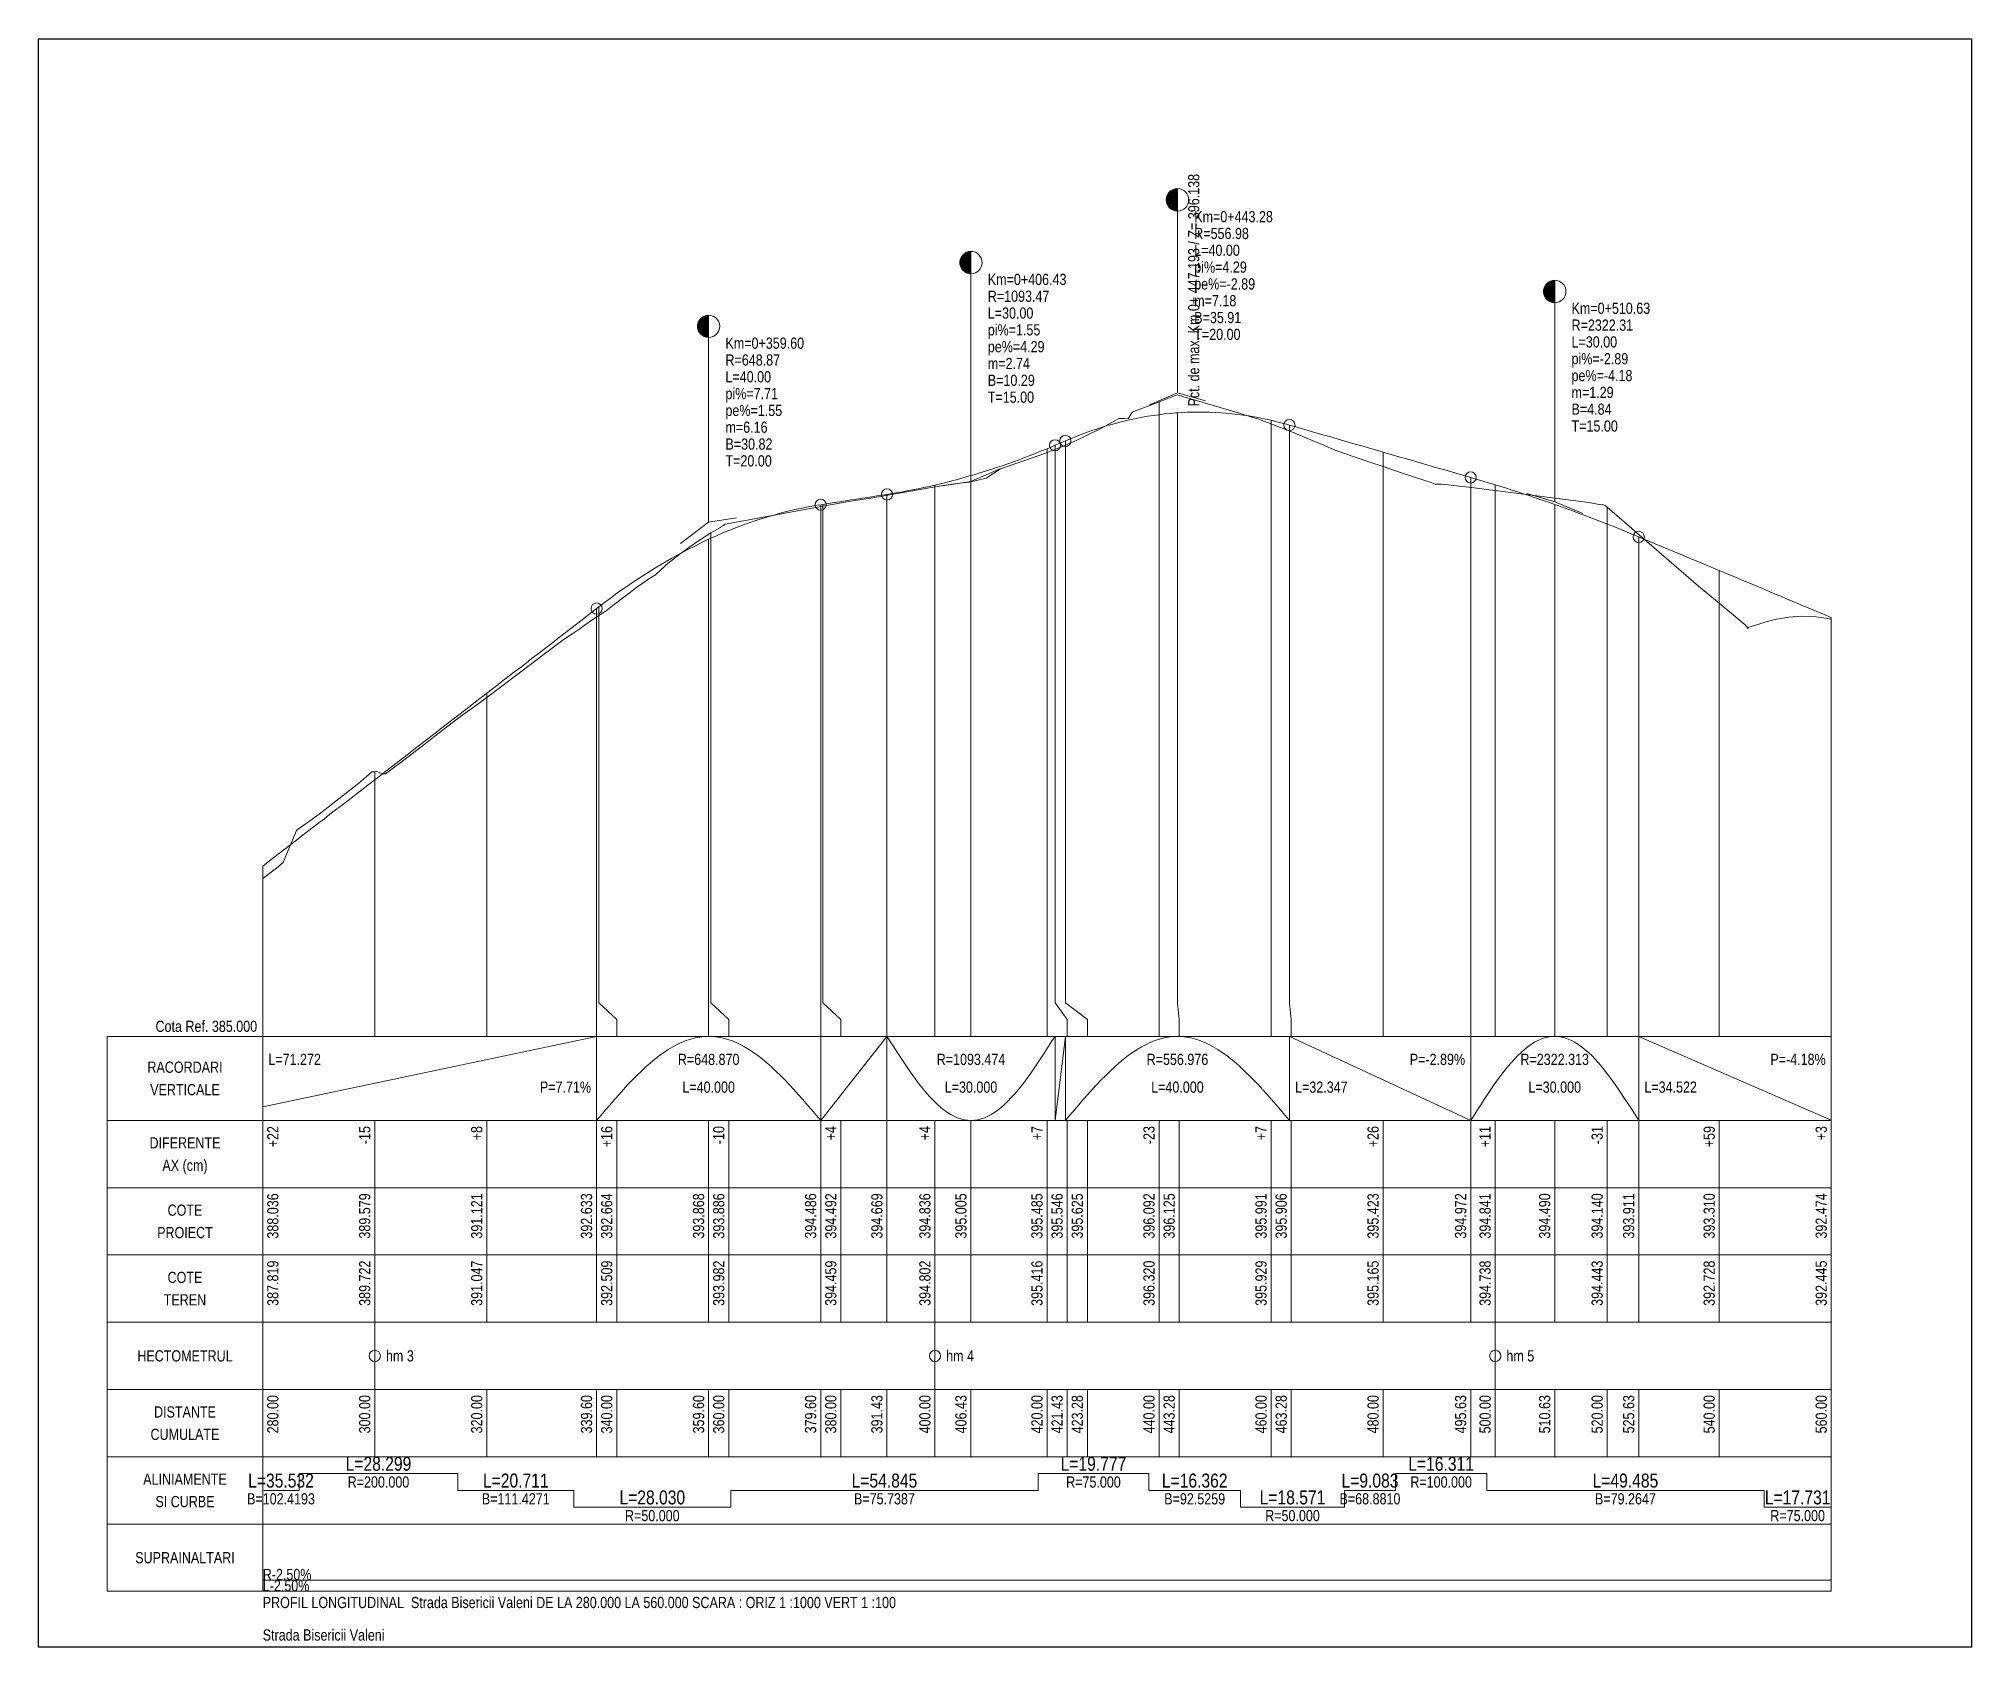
# Model space of a CAD drawing. Extents: x -600 to 1621, y -3670 to 287.
# Drawn here: x 425 to 770, y -367 to -80 of the extents above; entities that cross this region are included whole.
import ezdxf
from ezdxf.enums import TextEntityAlignment as Align

# ---------------------------------------------------------------- set-up
doc = ezdxf.new("R2010")
doc.units = 0
doc.layers.add('ARD-No Plot', color=7, linetype='Continuous', lineweight=0, plot=False)
doc.layers.add('Cartus', color=8, linetype='Continuous')
for name, color, linetype, lineweight in [('L-C. Ref', 7, 'Continuous', 0), ('L-cote-ex', 7, 'Continuous', 0), ('L-Cote-Pr', 7, 'Continuous', 0), ('L-Curbe', 7, 'Continuous', 0), ('L-Cut-Fill', 7, 'Continuous', 0), ('L-Design', 7, 'Continuous', 0), ('L-Exist', 7, 'Continuous', 0), ('L-LINES', 7, 'Continuous', 0), ('L-Min-Max', 7, 'Continuous', 0), ('L-Pante-Tran', 7, 'Continuous', 0), ('L-rac-Vert', 7, 'Continuous', 0), ('L-TEXT', 7, 'Continuous', 0)]:
    doc.layers.add(name, color=color, linetype=linetype, lineweight=lineweight)
doc.styles.add('Arial', font='arial.ttf', dxfattribs={"width": 0.8})

msp = doc.modelspace()

# ---------------------------------------------------------------- texts
at = {"layer": 'ARD-No Plot', "style": 'Arial', "width": 0.8}
msp.add_text('Strada Bisericii Valeni', height=2, dxfattribs=at).set_placement((465.01, -365.81))
at = {"layer": 'L-C. Ref', "style": 'Arial', "width": 0.8}
msp.add_text('Cota Ref. 385.000', height=2, dxfattribs=at).set_placement((464.01, -257.21), align=Align.RIGHT)
at = {"layer": 'L-cote-ex', "style": 'Arial', "width": 0.8}
for s, p in [('387.819', (467.81, -298.01)), ('389.722', (484.21, -298.01)), ('391.047', (504.21, -298.01)), ('392.509', (527.41, -298.01)), ('393.982', (547.41, -298.01)), ('394.459', (567.41, -298.01)), ('394.802', (584.21, -298.01)), ('395.416', (604.21, -298.01)), ('396.320', (624.21, -298.01)), ('395.929', (644.21, -298.01)), ('395.165', (664.21, -298.01)), ('394.738', (684.21, -298.01)), ('394.443', (704.21, -298.01)), ('392.728', (724.21, -298.01)), ('392.445', (744.21, -298.01))]:
    msp.add_text(s, height=2, rotation=90, dxfattribs=at).set_placement(p, align=Align.RIGHT)
at = {"layer": 'L-Cote-Pr', "style": 'Arial', "width": 0.8}
for s, p in [('388.036', (467.81, -286.01)), ('389.579', (484.21, -286.01)), ('391.121', (504.21, -286.01)), ('392.633', (523.81, -286.01)), ('392.664', (527.41, -286.01)), ('393.868', (543.81, -286.01)), ('393.886', (547.41, -286.01)), ('394.486', (563.81, -286.01)), ('394.492', (567.41, -286.01)), ('394.669', (575.64, -286.01)), ('394.836', (584.21, -286.01)), ('395.005', (590.64, -286.01)), ('395.485', (604.21, -286.01)), ('395.546', (607.81, -286.01)), ('395.625', (611.41, -286.01)), ('396.092', (624.21, -286.01)), ('396.125', (627.81, -286.01)), ('395.991', (644.21, -286.01)), ('395.906', (647.81, -286.01)), ('395.423', (664.21, -286.01)), ('394.972', (679.84, -286.01)), ('394.841', (684.21, -286.01)), ('394.490', (694.84, -286.01)), ('394.140', (704.21, -286.01)), ('393.911', (709.84, -286.01)), ('393.310', (724.21, -286.01)), ('392.474', (744.21, -286.01))]:
    msp.add_text(s, height=2, rotation=90, dxfattribs=at).set_placement(p, align=Align.RIGHT)
for s, p in [('COTE', (451.13, -290.01)), ('PROIECT', (451.13, -294.01))]:
    msp.add_text(s, height=2, dxfattribs=at).set_placement(p, align=Align.CENTER)
at = {"layer": 'L-Cut-Fill', "style": 'Arial', "width": 0.8}
for s, p in [('+22', (467.81, -274.01)), ('-15', (484.21, -274.01)), ('+8', (504.21, -274.01)), ('+16', (527.41, -274.01)), ('-10', (547.41, -274.01)), ('+4', (567.41, -274.01)), ('+4', (584.21, -274.01)), ('+7', (604.21, -274.01)), ('-23', (624.21, -274.01)), ('+7', (644.21, -274.01)), ('+26', (664.21, -274.01)), ('+11', (684.21, -274.01)), ('-31', (704.21, -274.01)), ('+59', (724.21, -274.01)), ('+3', (744.21, -274.01))]:
    msp.add_text(s, height=2, rotation=90, dxfattribs=at).set_placement(p, align=Align.RIGHT)
for s, p in [('DIFERENTE', (451.13, -278.01)), ('AX (cm)', (451.13, -282.01))]:
    msp.add_text(s, height=2, dxfattribs=at).set_placement(p, align=Align.CENTER)
at = {"layer": 'L-Min-Max', "style": 'Arial', "width": 0.8}
msp.add_text('Pct. de max. Km 0+ 447.193 / Z= 396.138', height=2, rotation=90, dxfattribs=at).set_placement((632.2, -145.63))
at = {"layer": 'L-rac-Vert', "style": 'Arial', "width": 0.8}
for s, p in [('Km=0+443.28', (631.29, -112.76)), ('R=556.98', (631.29, -115.76)), ('L=40.00', (631.29, -118.76)), ('pi%=4.29', (631.29, -121.76)), ('Km=0+406.43', (594.44, -123.96)), ('pe%=-2.89', (631.29, -124.76)), ('R=1093.47', (594.44, -126.96)), ('m=7.18', (631.29, -127.76)), ('Km=0+510.63', (698.64, -129.11)), ('pi%=1.55', (594.44, -132.96)), ('L=30.00', (594.44, -129.96)), ('B=35.91', (631.29, -130.76)), ('R=2322.31', (698.64, -132.11)), ('Km=0+359.60', (547.61, -135.33)), ('pe%=4.29', (594.44, -135.96)), ('T=20.00', (631.29, -133.76)), ('L=30.00', (698.64, -135.11)), ('R=648.87', (547.61, -138.33)), ('m=2.74', (594.44, -138.96)), ('pi%=-2.89', (698.64, -138.11)), ('L=40.00', (547.61, -141.33)), ('B=10.29', (594.44, -141.96)), ('pe%=-4.18', (698.64, -141.11)), ('pi%=7.71', (547.61, -144.33)), ('T=15.00', (594.44, -144.96)), ('m=1.29', (698.64, -144.11)), ('pe%=1.55', (547.61, -147.33)), ('m=6.16', (547.61, -150.33)), ('T=15.00', (698.64, -150.11)), ('B=4.84', (698.64, -147.11)), ('B=30.82', (547.61, -153.33)), ('T=20.00', (547.61, -156.33)), ('L=71.272', (466.01, -263.11)), ('L=32.347', (649.29, -268.06)), ('L=34.522', (711.64, -268.06))]:
    msp.add_text(s, height=2, dxfattribs=at).set_placement(p)
for s, p in [('R=648.870', (544.61, -263.11)), ('R=1093.474', (591.44, -263.11)), ('R=556.976', (628.29, -263.11)), ('R=2322.313', (695.64, -263.11)), ('RACORDARI', (451.13, -264.51)), ('VERTICALE', (451.13, -268.51)), ('L=40.000', (544.61, -268.06)), ('L=30.000', (591.44, -268.06)), ('L=40.000', (628.29, -268.06)), ('L=30.000', (695.64, -268.06))]:
    msp.add_text(s, height=2, dxfattribs=at).set_placement(p, align=Align.CENTER)
for s, p in [('P=-2.89%', (679.64, -263.11)), ('P=-4.18%', (744.01, -263.11)), ('P=7.71%', (523.61, -268.06))]:
    msp.add_text(s, height=2, dxfattribs=at).set_placement(p, align=Align.RIGHT)
at = {"layer": 'L-TEXT', "style": 'Arial', "width": 0.8}
for s, p in [('COTE', (451.13, -302.01)), ('TEREN', (451.13, -306.01)), ('HECTOMETRUL', (451.13, -316.01)), ('DISTANTE', (451.13, -326.01)), ('CUMULATE', (451.13, -330.01)), ('ALINIAMENTE', (451.13, -338.01)), ('SI CURBE', (451.13, -342.01)), ('SUPRAINALTARI', (451.13, -352.01))]:
    msp.add_text(s, height=2, dxfattribs=at).set_placement(p, align=Align.CENTER)
for s, p in [('hm 3', (487.01, -316.01)), ('hm 4', (587.01, -316.01)), ('hm 5', (687.01, -316.01)), ('R-2.50%', (465.01, -355.01)), ('L-2.50%', (465.01, -357.01)), ('PROFIL LONGITUDINAL  Strada Bisericii Valeni DE LA 280.000 LA 560.000 SCARA : ORIZ 1 :1000 VERT 1 :100', (465.01, -360.01))]:
    msp.add_text(s, height=2, dxfattribs=at).set_placement(p)
for s, p in [('280.00', (467.81, -322.01)), ('300.00', (484.21, -322.01)), ('320.00', (504.21, -322.01)), ('339.60', (523.81, -322.01)), ('340.00', (527.41, -322.01)), ('359.60', (543.81, -322.01)), ('360.00', (547.41, -322.01)), ('379.60', (563.81, -322.01)), ('380.00', (567.41, -322.01)), ('391.43', (575.64, -322.01)), ('400.00', (584.21, -322.01)), ('406.43', (590.64, -322.01)), ('420.00', (604.21, -322.01)), ('421.43', (607.81, -322.01)), ('423.28', (611.41, -322.01)), ('440.00', (624.21, -322.01)), ('443.28', (627.81, -322.01)), ('460.00', (644.21, -322.01)), ('463.28', (647.81, -322.01)), ('480.00', (664.21, -322.01)), ('495.63', (679.84, -322.01)), ('500.00', (684.21, -322.01)), ('510.63', (694.84, -322.01)), ('520.00', (704.21, -322.01)), ('525.63', (709.84, -322.01)), ('540.00', (724.21, -322.01)), ('560.00', (744.21, -322.01))]:
    msp.add_text(s, height=2, rotation=90, dxfattribs=at).set_placement(p, align=Align.RIGHT)
for s, height, p in [('L=28.299', 2.5, (485.67, -335.51)), ('L=19.777', 2.5, (613.3, -335.51)), ('L=16.311', 2.5, (675.36, -335.51)), ('L=35.532', 2.5, (468.27, -338.51)), ('R=200.000', 2, (485.67, -338.51)), ('L=20.711', 2.5, (510.18, -338.51)), ('L=54.845', 2.5, (575.99, -338.51)), ('R=75.000', 2, (613.3, -338.51)), ('L=16.362', 2.5, (631.37, -338.51)), ('L=9.083', 2.5, (662.66, -338.51)), ('R=100.000', 2, (675.36, -338.51)), ('L=49.485', 2.5, (708.26, -338.51)), ('B=102.4193', 2, (468.27, -341.51)), ('B=111.4271', 2, (510.18, -341.51)), ('L=28.030', 2.5, (534.55, -341.51)), ('B=75.7387', 2, (575.99, -341.51)), ('B=92.5259', 2, (631.37, -341.51)), ('L=18.571', 2.5, (648.83, -341.51)), ('B=68.8810', 2, (662.66, -341.51)), ('B=79.2647', 2, (708.26, -341.51)), ('L=17.731', 2.5, (739, -341.51)), ('R=50.000', 2, (534.55, -344.51)), ('R=50.000', 2, (648.83, -344.51)), ('R=75.000', 2, (739, -344.51))]:
    msp.add_text(s, height=height, rotation=0, dxfattribs=at).set_placement(p, align=Align.CENTER)

# ---------------------------------------------------------------- blocks, each defined once
blk = doc.blocks.new('A3_TRANSV_ALIN_TIRENA')
at = {"layer": 'Cartus'}
blk.add_lwpolyline([(0, 0), (0, 287), (345, 287), (345, 0)], close=True, dxfattribs=at)

# ---------------------------------------------------------------- linework, layer by layer
at = {"layer": 'L-Curbe'}
for p, q in [((471.52, -339.01), (471.52, -336.01)), ((471.52, -336.01), (499.82, -336.01)), ((499.82, -336.01), (499.82, -339.01)), ((603.41, -339.01), (603.41, -336.01)), ((603.41, -336.01), (623.19, -336.01)), ((623.19, -336.01), (623.19, -339.01)), ((667.2, -339.01), (667.2, -336.01)), ((667.2, -336.01), (683.51, -336.01)), ((683.51, -336.01), (683.51, -339.01)), ((465.01, -339.01), (471.52, -339.01)), ((499.82, -339.01), (520.53, -339.01)), ((520.53, -339.01), (520.53, -342.01)), ((548.56, -342.01), (548.56, -339.01)), ((548.56, -339.01), (603.41, -339.01)), ((623.19, -339.01), (639.55, -339.01)), ((639.55, -339.01), (639.55, -342.01)), ((658.12, -342.01), (658.12, -339.01)), ((658.12, -339.01), (667.2, -339.01)), ((683.51, -339.01), (733, -339.01)), ((733, -339.01), (733, -342.01)), ((520.53, -342.01), (548.56, -342.01)), ((639.55, -342.01), (658.12, -342.01)), ((733, -342.01), (745.01, -342.01))]:
    msp.add_line(p, q, dxfattribs=at)
at = {"layer": 'L-Design'}
msp.add_lwpolyline([(465.01, -227.65), (466.01, -226.88), (467.01, -226.11), (468.01, -225.34), (469.01, -224.57), (470.01, -223.79), (471.01, -223.02), (472.01, -222.25), (473.01, -221.48), (474.01, -220.71), (475.01, -219.94), (476.01, -219.17), (477.01, -218.39), (478.01, -217.62), (479.01, -216.85), (480.01, -216.08), (481.01, -215.31), (482.01, -214.54), (483.01, -213.77), (484.01, -213), (485.01, -212.22), (486.01, -211.45), (487.01, -210.68), (488.01, -209.91), (489.01, -209.14), (490.01, -208.37), (491.01, -207.6), (492.01, -206.82), (493.01, -206.05), (494.01, -205.28), (495.01, -204.51), (496.01, -203.74), (497.01, -202.97), (498.01, -202.2), (499.01, -201.42), (500.01, -200.65), (501.01, -199.88), (502.01, -199.11), (503.01, -198.34), (504.01, -197.57), (505.01, -196.8), (506.01, -196.02), (507.01, -195.25), (508.01, -194.48), (509.01, -193.71), (510.01, -192.94), (511.01, -192.17), (512.01, -191.4), (513.01, -190.62), (514.01, -189.85), (515.01, -189.08), (516.01, -188.31), (517.01, -187.54), (518.01, -186.77), (519.01, -186), (520.01, -185.22), (521.01, -184.45), (522.01, -183.68), (523.01, -182.91), (524.01, -182.14), (524.61, -181.68), (525.01, -181.37), (526.01, -180.61), (527.01, -179.87), (528.01, -179.14), (529.01, -178.43), (530.01, -177.74), (531.01, -177.05), (532.01, -176.39), (533.01, -175.74), (534.01, -175.11), (535.01, -174.49), (536.01, -173.88), (537.01, -173.3), (538.01, -172.72), (539.01, -172.17), (540.01, -171.62), (541.01, -171.1), (542.01, -170.59), (543.01, -170.09), (544.01, -169.61), (544.61, -169.33), (545.01, -169.15), (546.01, -168.7), (547.01, -168.26), (548.01, -167.84), (549.01, -167.44), (550.01, -167.05), (551.01, -166.68), (552.01, -166.32), (553.01, -165.98), (554.01, -165.66), (555.01, -165.35), (556.01, -165.05), (557.01, -164.77), (558.01, -164.51), (559.01, -164.26), (560.01, -164.02), (561.01, -163.81), (562.01, -163.6), (563.01, -163.42), (564.01, -163.24), (564.61, -163.15), (565.01, -163.09), (566.01, -162.93), (567.01, -162.78), (568.01, -162.62), (569.01, -162.47), (570.01, -162.31), (571.01, -162.16), (572.01, -162), (573.01, -161.85), (574.01, -161.69), (575.01, -161.54), (576.01, -161.38), (576.44, -161.32), (577.01, -161.23), (578.01, -161.06), (579.01, -160.89), (580.01, -160.7), (581.01, -160.51), (582.01, -160.31), (583.01, -160.1), (584.01, -159.88), (585.01, -159.65), (586.01, -159.41), (587.01, -159.17), (588.01, -158.91), (589.01, -158.65), (590.01, -158.37), (591.01, -158.09), (591.44, -157.96), (592.01, -157.8), (593.01, -157.49), (594.01, -157.18), (595.01, -156.86), (596.01, -156.53), (597.01, -156.19), (598.01, -155.85), (599.01, -155.49), (600.01, -155.12), (601.01, -154.75), (602.01, -154.37), (603.01, -153.97), (604.01, -153.57), (605.01, -153.16), (606.01, -152.74), (606.44, -152.55), (607.01, -152.31), (608.01, -151.88), (608.29, -151.76), (609.01, -151.45), (610.01, -151.05), (611.01, -150.66), (612.01, -150.29), (613.01, -149.93), (614.01, -149.6), (615.01, -149.28), (616.01, -148.98), (617.01, -148.7), (618.01, -148.43), (619.01, -148.19), (620.01, -147.96), (621.01, -147.75), (622.01, -147.56), (623.01, -147.38), (624.01, -147.23), (625.01, -147.09), (626.01, -146.97), (627.01, -146.87), (628.01, -146.78), (628.29, -146.76), (629.01, -146.72), (630.01, -146.67), (631.01, -146.64), (632.01, -146.63), (633.01, -146.63), (634.01, -146.65), (635.01, -146.7), (636.01, -146.76), (637.01, -146.83), (638.01, -146.93), (639.01, -147.04), (640.01, -147.17), (641.01, -147.32), (642.01, -147.49), (643.01, -147.67), (644.01, -147.88), (645.01, -148.1), (646.01, -148.34), (647.01, -148.59), (648.01, -148.87), (648.29, -148.95), (649.01, -149.16), (650.01, -149.45), (651.01, -149.73), (652.01, -150.02), (653.01, -150.31), (654.01, -150.6), (655.01, -150.89), (656.01, -151.18), (657.01, -151.47), (658.01, -151.76), (659.01, -152.05), (660.01, -152.33), (661.01, -152.62), (662.01, -152.91), (663.01, -153.2), (664.01, -153.49), (665.01, -153.78), (666.01, -154.07), (667.01, -154.36), (668.01, -154.65), (669.01, -154.93), (670.01, -155.22), (671.01, -155.51), (672.01, -155.8), (673.01, -156.09), (674.01, -156.38), (675.01, -156.67), (676.01, -156.96), (677.01, -157.25), (678.01, -157.53), (679.01, -157.82), (680.01, -158.11), (680.64, -158.29), (681.01, -158.4), (682.01, -158.69), (683.01, -158.99), (684.01, -159.29), (685.01, -159.6), (686.01, -159.91), (687.01, -160.22), (688.01, -160.54), (689.01, -160.86), (690.01, -161.19), (691.01, -161.52), (692.01, -161.86), (693.01, -162.2), (694.01, -162.54), (695.01, -162.89), (695.64, -163.11), (696.01, -163.24), (697.01, -163.6), (698.01, -163.96), (699.01, -164.33), (700.01, -164.7), (701.01, -165.07), (702.01, -165.45), (703.01, -165.83), (704.01, -166.22), (705.01, -166.61), (706.01, -167.01), (707.01, -167.41), (708.01, -167.81), (709.01, -168.22), (710.01, -168.64), (710.64, -168.9), (711.01, -169.05), (712.01, -169.47), (713.01, -169.89), (714.01, -170.31), (715.01, -170.72), (716.01, -171.14), (717.01, -171.56), (718.01, -171.98), (719.01, -172.4), (720.01, -172.81), (721.01, -173.23), (722.01, -173.65), (723.01, -174.07), (724.01, -174.49), (725.01, -174.9), (726.01, -175.32), (727.01, -175.74), (728.01, -176.16), (729.01, -176.58), (730.01, -177), (731.01, -177.41), (732.01, -177.83), (733.01, -178.25), (734.01, -178.67), (735.01, -179.09), (736.01, -179.5), (737.01, -179.92), (738.01, -180.34), (739.01, -180.76), (740.01, -181.18), (741.01, -181.59), (742.01, -182.01), (743.01, -182.43), (744.01, -182.85), (745.01, -183.27)], dxfattribs=at)
at = {"layer": 'L-Exist'}
for p, q in [((623.19, -145.52), (625.01, -144.8)), ((625.01, -144.8), (627.62, -143.79)), ((627.62, -143.79), (628.26, -143.58)), ((628.26, -143.58), (639.55, -146.9)), ((616.59, -148.51), (617.85, -147.8)), ((617.85, -147.8), (618.79, -147.79)), ((618.79, -147.79), (619.51, -147.86)), ((619.51, -147.86), (620.23, -146.64)), ((620.23, -146.64), (620.99, -146.36)), ((620.99, -146.36), (623.19, -145.52)), ((639.55, -146.9), (641.41, -147.45)), ((641.41, -147.45), (641.6, -147.51)), ((641.6, -147.51), (642.81, -147.88)), ((642.81, -147.88), (643.26, -148.05)), ((643.26, -148.05), (645.01, -148.72)), ((607.8, -152.74), (610, -151.79)), ((610, -151.79), (612.2, -150.77)), ((612.2, -150.77), (614.4, -149.67)), ((614.4, -149.67), (616.59, -148.51)), ((645.01, -148.72), (645.12, -148.76)), ((645.12, -148.76), (646.98, -149.49)), ((646.98, -149.49), (648.83, -150.23)), ((648.83, -150.23), (650.69, -150.99)), ((650.69, -150.99), (652.55, -151.77)), ((652.55, -151.77), (654.4, -152.56)), ((596.71, -156.77), (603.41, -154.43)), ((603.41, -154.43), (605.01, -153.85)), ((605.01, -153.85), (605.61, -153.62)), ((605.61, -153.62), (607.8, -152.74)), ((654.4, -152.56), (656.26, -153.36)), ((656.26, -153.36), (656.33, -153.39)), ((656.33, -153.39), (656.59, -153.48)), ((656.59, -153.48), (656.63, -153.5)), ((656.63, -153.5), (658.12, -154.01)), ((658.12, -154.01), (662.79, -155.61)), ((591.17, -159.16), (594.14, -158.43)), ((594.14, -158.43), (596.71, -156.77)), ((662.79, -155.61), (665.01, -156.36)), ((665.01, -156.36), (667.2, -157.1)), ((667.2, -157.1), (669.92, -158.01)), ((669.92, -158.01), (672.64, -158.88)), ((569.62, -162.58), (573.94, -161.91)), ((573.94, -161.91), (583.03, -160.3)), ((583.03, -160.3), (585.01, -159.99)), ((585.01, -159.99), (588.94, -159.37)), ((588.94, -159.37), (591.17, -159.16)), ((672.64, -158.88), (673.38, -159.11)), ((673.38, -159.11), (674.27, -159.47)), ((674.27, -159.47), (675.36, -159.51)), ((675.36, -159.51), (676.22, -159.57)), ((676.22, -159.57), (678.08, -159.78)), ((678.08, -159.78), (680.79, -160.1)), ((680.79, -160.1), (683.51, -160.44)), ((683.51, -160.44), (685.01, -160.63)), ((685.01, -160.63), (701.72, -162.77)), ((548.56, -166.45), (565.01, -163.42)), ((565.01, -163.42), (569.62, -162.58)), ((701.72, -162.77), (703.91, -163.19)), ((703.91, -163.19), (704.17, -163.13)), ((704.17, -163.13), (704.66, -163.28)), ((704.66, -163.28), (705.01, -163.58)), ((705.01, -163.58), (721.3, -177.66)), ((542.96, -169.49), (544.83, -168.3)), ((544.83, -168.3), (545.01, -168.19)), ((545.01, -168.19), (546.7, -167.21)), ((546.7, -167.21), (546.74, -167.18)), ((546.74, -167.18), (547.13, -166.94)), ((547.13, -166.94), (547.53, -166.65)), ((547.53, -166.65), (548.56, -166.45)), ((537.35, -173.62), (539.22, -172.15)), ((539.22, -172.15), (541.09, -170.78)), ((541.09, -170.78), (542.96, -169.49)), ((533.76, -176.5), (535.12, -175.65)), ((535.12, -175.65), (535.48, -175.32)), ((535.48, -175.32), (535.8, -175.05)), ((535.8, -175.05), (536.95, -173.95)), ((536.95, -173.95), (537.35, -173.62)), ((529.78, -179.44), (529.88, -179.37)), ((529.88, -179.37), (531.75, -177.95)), ((531.75, -177.95), (533.61, -176.6)), ((533.61, -176.6), (533.76, -176.5)), ((721.3, -177.66), (725.01, -180.73)), ((525.01, -182.92), (526.14, -182.18)), ((526.14, -182.18), (526.64, -181.87)), ((526.64, -181.87), (527.53, -181.13)), ((527.53, -181.13), (528.01, -180.77)), ((528.01, -180.77), (529.78, -179.44)), ((725.01, -180.73), (729.66, -184.57)), ((518.64, -187.27), (520.53, -186.01)), ((520.53, -186.01), (521.63, -185.3)), ((521.63, -185.3), (522.4, -184.72)), ((522.4, -184.72), (524.27, -183.42)), ((524.27, -183.42), (525.01, -182.92)), ((729.66, -184.57), (730.2, -185.21)), ((730.2, -185.21), (730.32, -184.98)), ((730.32, -184.98), (733, -184.16)), ((733, -184.16), (733.58, -184.01)), ((733.58, -184.01), (735.21, -183.58)), ((735.21, -183.58), (737.43, -183.22)), ((737.43, -183.22), (739.65, -183.06)), ((739.65, -183.06), (741.86, -183.12)), ((741.86, -183.12), (744.08, -183.38)), ((744.08, -183.38), (745.01, -183.56)), ((505.01, -197.54), (518.64, -187.27)), ((499.91, -201.23), (503.63, -198.58)), ((503.63, -198.58), (505.01, -197.54)), ((496.29, -204.05), (499.82, -201.3)), ((499.82, -201.3), (499.91, -201.23)), ((489.21, -209.48), (492.75, -206.77)), ((492.75, -206.77), (496.29, -204.05)), ((486.9, -211.19), (489.06, -209.59)), ((489.06, -209.59), (489.21, -209.48)), ((478.6, -215.65), (482.14, -212.81)), ((482.14, -212.81), (484.47, -210.84)), ((484.47, -210.84), (485.01, -210.79)), ((485.01, -210.79), (485.39, -210.74)), ((485.39, -210.74), (485.67, -210.87)), ((485.67, -210.87), (486.32, -211.14)), ((486.32, -211.14), (486.9, -211.19)), ((475.06, -218.37), (478.6, -215.65)), ((471.52, -220.94), (475.06, -218.37)), ((469.02, -226.09), (471.05, -221.28)), ((471.05, -221.28), (471.52, -220.94)), ((467.45, -228.02), (468.67, -226.98)), ((468.67, -226.98), (469.02, -226.09)), ((465.01, -229.82), (466.52, -228.72)), ((466.52, -228.72), (467.45, -228.02))]:
    msp.add_line(p, q, dxfattribs=at)
at = {"layer": 'L-LINES'}
for p, q in [((625.01, -258.01), (625.01, -144.8)), ((628.29, -252.01), (628.29, -146.76)), ((645.01, -258.01), (645.01, -148.1)), ((608.29, -252.01), (608.29, -151.76)), ((648.29, -252.01), (648.29, -148.95)), ((605.01, -258.01), (605.01, -153.16)), ((606.44, -252.01), (606.44, -152.55)), ((665.01, -258.01), (665.01, -153.78)), ((591.44, -258.01), (591.44, -157.96)), ((680.64, -258.01), (680.64, -158.29)), ((576.44, -258.01), (576.44, -161.32)), ((585.01, -258.01), (585.01, -159.65)), ((685.01, -258.01), (685.01, -159.6)), ((564.61, -258.01), (564.61, -163.15)), ((565.01, -252.01), (565.01, -163.09)), ((695.64, -258.01), (695.64, -163.11)), ((705.01, -258.01), (705.01, -163.58)), ((545.01, -252.01), (545.01, -168.19)), ((710.64, -258.01), (710.64, -168.9)), ((544.61, -258.01), (544.61, -169.33)), ((725.01, -258.01), (725.01, -174.9)), ((524.61, -258.01), (524.61, -181.68)), ((525.01, -252.01), (525.01, -181.37)), ((745.01, -258.01), (745.01, -183.27)), ((505.01, -258.01), (505.01, -196.8)), ((485.01, -258.01), (485.01, -210.79)), ((465.01, -258.01), (465.01, -227.65)), ((528.21, -255.01), (525.01, -252.01)), ((528.21, -258.01), (528.21, -255.01)), ((548.21, -255.01), (545.01, -252.01)), ((548.21, -258.01), (548.21, -255.01)), ((568.21, -255.01), (565.01, -252.01)), ((568.21, -258.01), (568.21, -255.01)), ((608.61, -255.01), (606.44, -252.01)), ((612.21, -255.01), (608.29, -252.01)), ((608.61, -258.01), (608.61, -255.01)), ((612.21, -258.01), (612.21, -255.01)), ((628.61, -255.01), (628.29, -252.01)), ((628.61, -258.01), (628.61, -255.01)), ((648.61, -255.01), (648.29, -252.01)), ((648.61, -258.01), (648.61, -255.01)), ((437.25, -273.01), (437.25, -258.01)), ((437.25, -258.01), (465.01, -258.01)), ((465.01, -258.01), (745.01, -258.01)), ((465.01, -273.01), (465.01, -258.01)), ((745.01, -273.01), (745.01, -258.01)), ((437.25, -285.01), (437.25, -273.01)), ((437.25, -273.01), (465.01, -273.01)), ((465.01, -273.01), (437.25, -273.01)), ((465.01, -273.01), (745.01, -273.01)), ((465.01, -285.01), (465.01, -273.01)), ((465.01, -273.01), (745.01, -273.01)), ((465.01, -285.01), (465.01, -273.01)), ((485.01, -285.01), (485.01, -273.01)), ((505.01, -285.01), (505.01, -273.01)), ((524.61, -285.01), (524.61, -273.01)), ((528.21, -285.01), (528.21, -273.01)), ((544.61, -285.01), (544.61, -273.01)), ((548.21, -285.01), (548.21, -273.01)), ((564.61, -285.01), (564.61, -273.01)), ((568.21, -285.01), (568.21, -273.01)), ((576.44, -285.01), (576.44, -273.01)), ((585.01, -285.01), (585.01, -273.01)), ((591.44, -285.01), (591.44, -273.01)), ((605.01, -285.01), (605.01, -273.01)), ((608.61, -285.01), (608.61, -273.01)), ((612.21, -285.01), (612.21, -273.01)), ((625.01, -285.01), (625.01, -273.01)), ((628.61, -285.01), (628.61, -273.01)), ((645.01, -285.01), (645.01, -273.01)), ((648.61, -285.01), (648.61, -273.01)), ((665.01, -285.01), (665.01, -273.01)), ((680.64, -285.01), (680.64, -273.01)), ((685.01, -285.01), (685.01, -273.01)), ((695.64, -285.01), (695.64, -273.01)), ((705.01, -285.01), (705.01, -273.01)), ((710.64, -285.01), (710.64, -273.01)), ((725.01, -285.01), (725.01, -273.01)), ((745.01, -285.01), (745.01, -273.01)), ((745.01, -285.01), (745.01, -273.01)), ((437.25, -297.01), (437.25, -285.01)), ((437.25, -285.01), (465.01, -285.01)), ((465.01, -285.01), (437.25, -285.01)), ((465.01, -285.01), (745.01, -285.01)), ((465.01, -285.01), (745.01, -285.01)), ((465.01, -297.01), (465.01, -285.01)), ((485.01, -297.01), (485.01, -285.01)), ((505.01, -297.01), (505.01, -285.01)), ((524.61, -297.01), (524.61, -285.01)), ((528.21, -297.01), (528.21, -285.01)), ((544.61, -297.01), (544.61, -285.01)), ((548.21, -297.01), (548.21, -285.01)), ((564.61, -297.01), (564.61, -285.01)), ((568.21, -297.01), (568.21, -285.01)), ((576.44, -297.01), (576.44, -285.01)), ((585.01, -297.01), (585.01, -285.01)), ((591.44, -297.01), (591.44, -285.01)), ((605.01, -297.01), (605.01, -285.01)), ((608.61, -297.01), (608.61, -285.01)), ((612.21, -297.01), (612.21, -285.01)), ((625.01, -297.01), (625.01, -285.01)), ((628.61, -297.01), (628.61, -285.01)), ((645.01, -297.01), (645.01, -285.01)), ((648.61, -297.01), (648.61, -285.01)), ((665.01, -297.01), (665.01, -285.01)), ((680.64, -297.01), (680.64, -285.01)), ((685.01, -297.01), (685.01, -285.01)), ((695.64, -297.01), (695.64, -285.01)), ((705.01, -297.01), (705.01, -285.01)), ((710.64, -297.01), (710.64, -285.01)), ((725.01, -297.01), (725.01, -285.01)), ((745.01, -297.01), (745.01, -285.01)), ((437.25, -309.01), (437.25, -297.01)), ((437.25, -297.01), (465.01, -297.01)), ((465.01, -297.01), (437.25, -297.01)), ((465.01, -297.01), (745.01, -297.01)), ((465.01, -297.01), (745.01, -297.01)), ((465.01, -309.01), (465.01, -297.01)), ((485.01, -309.01), (485.01, -297.01)), ((505.01, -309.01), (505.01, -297.01)), ((524.61, -309.01), (524.61, -297.01)), ((528.21, -309.01), (528.21, -297.01)), ((544.61, -309.01), (544.61, -297.01)), ((548.21, -309.01), (548.21, -297.01)), ((564.61, -309.01), (564.61, -297.01)), ((568.21, -309.01), (568.21, -297.01)), ((576.44, -309.01), (576.44, -297.01)), ((585.01, -309.01), (585.01, -297.01)), ((591.44, -309.01), (591.44, -297.01)), ((605.01, -309.01), (605.01, -297.01)), ((608.61, -309.01), (608.61, -297.01)), ((612.21, -309.01), (612.21, -297.01)), ((625.01, -309.01), (625.01, -297.01)), ((628.61, -309.01), (628.61, -297.01)), ((645.01, -309.01), (645.01, -297.01)), ((648.61, -309.01), (648.61, -297.01)), ((665.01, -309.01), (665.01, -297.01)), ((680.64, -309.01), (680.64, -297.01)), ((685.01, -309.01), (685.01, -297.01)), ((695.64, -309.01), (695.64, -297.01)), ((705.01, -309.01), (705.01, -297.01)), ((710.64, -309.01), (710.64, -297.01)), ((725.01, -309.01), (725.01, -297.01)), ((745.01, -309.01), (745.01, -297.01)), ((437.25, -321.01), (437.25, -309.01)), ((437.25, -309.01), (465.01, -309.01)), ((465.01, -309.01), (437.25, -309.01)), ((465.01, -309.01), (745.01, -309.01)), ((465.01, -321.01), (465.01, -309.01)), ((465.01, -309.01), (745.01, -309.01)), ((485.01, -321.01), (485.01, -309.01)), ((585.01, -321.01), (585.01, -309.01)), ((685.01, -321.01), (685.01, -309.01)), ((745.01, -321.01), (745.01, -309.01)), ((437.25, -333.01), (437.25, -321.01)), ((437.25, -321.01), (465.01, -321.01)), ((465.01, -321.01), (437.25, -321.01)), ((465.01, -321.01), (745.01, -321.01)), ((465.01, -321.01), (745.01, -321.01)), ((465.01, -333.01), (465.01, -321.01)), ((485.01, -333.01), (485.01, -321.01)), ((505.01, -333.01), (505.01, -321.01)), ((524.61, -333.01), (524.61, -321.01)), ((528.21, -333.01), (528.21, -321.01)), ((544.61, -333.01), (544.61, -321.01)), ((548.21, -333.01), (548.21, -321.01)), ((564.61, -333.01), (564.61, -321.01)), ((568.21, -333.01), (568.21, -321.01)), ((576.44, -333.01), (576.44, -321.01)), ((585.01, -333.01), (585.01, -321.01)), ((591.44, -333.01), (591.44, -321.01)), ((605.01, -333.01), (605.01, -321.01)), ((608.61, -333.01), (608.61, -321.01)), ((612.21, -333.01), (612.21, -321.01)), ((625.01, -333.01), (625.01, -321.01)), ((628.61, -333.01), (628.61, -321.01)), ((645.01, -333.01), (645.01, -321.01)), ((648.61, -333.01), (648.61, -321.01)), ((665.01, -333.01), (665.01, -321.01)), ((680.64, -333.01), (680.64, -321.01)), ((685.01, -333.01), (685.01, -321.01)), ((695.64, -333.01), (695.64, -321.01)), ((705.01, -333.01), (705.01, -321.01)), ((710.64, -333.01), (710.64, -321.01)), ((725.01, -333.01), (725.01, -321.01)), ((745.01, -333.01), (745.01, -321.01)), ((437.25, -345.01), (437.25, -333.01)), ((437.25, -333.01), (465.01, -333.01)), ((465.01, -333.01), (437.25, -333.01)), ((465.01, -333.01), (745.01, -333.01)), ((465.01, -345.01), (465.01, -333.01)), ((465.01, -333.01), (745.01, -333.01)), ((745.01, -345.01), (745.01, -333.01)), ((437.25, -357.01), (437.25, -345.01)), ((437.25, -345.01), (465.01, -345.01)), ((465.01, -345.01), (437.25, -345.01)), ((465.01, -345.01), (745.01, -345.01)), ((465.01, -357.01), (465.01, -345.01)), ((465.01, -345.01), (745.01, -345.01)), ((745.01, -357.01), (745.01, -345.01)), ((465.01, -357.01), (437.25, -357.01)), ((465.01, -357.01), (745.01, -357.01))]:
    msp.add_line(p, q, dxfattribs=at)
for centre in [(485.01, -315.01), (585.01, -315.01), (685.01, -315.01)]:
    msp.add_circle(centre, 1, dxfattribs=at)
at = {"layer": 'L-Pante-Tran'}
for p, q in [((465.01, -355.01), (485.01, -355.01)), ((465.01, -355.01), (485.01, -355.01)), ((485.01, -355.01), (505.01, -355.01)), ((485.01, -355.01), (505.01, -355.01)), ((505.01, -355.01), (525.01, -355.01)), ((505.01, -355.01), (525.01, -355.01)), ((525.01, -355.01), (545.01, -355.01)), ((525.01, -355.01), (545.01, -355.01)), ((545.01, -355.01), (565.01, -355.01)), ((545.01, -355.01), (565.01, -355.01)), ((565.01, -355.01), (585.01, -355.01)), ((565.01, -355.01), (585.01, -355.01)), ((585.01, -355.01), (605.01, -355.01)), ((585.01, -355.01), (605.01, -355.01)), ((605.01, -355.01), (625.01, -355.01)), ((605.01, -355.01), (625.01, -355.01)), ((625.01, -355.01), (645.01, -355.01)), ((625.01, -355.01), (645.01, -355.01)), ((645.01, -355.01), (665.01, -355.01)), ((645.01, -355.01), (665.01, -355.01)), ((665.01, -355.01), (685.01, -355.01)), ((665.01, -355.01), (685.01, -355.01)), ((685.01, -355.01), (705.01, -355.01)), ((685.01, -355.01), (705.01, -355.01)), ((705.01, -355.01), (725.01, -355.01)), ((705.01, -355.01), (725.01, -355.01)), ((725.01, -355.01), (745.01, -355.01)), ((725.01, -355.01), (745.01, -355.01))]:
    msp.add_line(p, q, dxfattribs=at)
at = {"layer": 'L-rac-Vert'}
for p, q in [((627.46, -106.95), (627.46, -110.58)), ((627.53, -106.92), (627.53, -110.61)), ((627.6, -106.89), (627.6, -110.64)), ((627.67, -106.86), (627.67, -110.66)), ((627.75, -106.84), (627.75, -110.69)), ((627.83, -106.82), (627.83, -110.71)), ((627.9, -106.8), (627.9, -110.72)), ((627.98, -106.79), (627.98, -110.74)), ((628.06, -106.78), (628.06, -110.75)), ((628.14, -106.77), (628.14, -110.76)), ((628.21, -106.76), (628.21, -110.76)), ((628.29, -143.17), (628.29, -106.76)), ((626.29, -108.68), (626.29, -108.84)), ((626.3, -108.61), (626.3, -108.92)), ((626.31, -108.53), (626.31, -109)), ((626.32, -108.45), (626.32, -109.08)), ((626.33, -108.37), (626.33, -109.15)), ((626.35, -108.3), (626.35, -109.23)), ((626.37, -108.22), (626.37, -109.31)), ((626.39, -108.14), (626.39, -109.38)), ((626.42, -108.07), (626.42, -109.46)), ((626.45, -108), (626.45, -109.53)), ((626.48, -107.93), (626.48, -109.6)), ((626.51, -107.85), (626.51, -109.67)), ((626.55, -107.79), (626.55, -109.74)), ((626.59, -107.72), (626.59, -109.81)), ((626.63, -107.65), (626.63, -109.87)), ((626.67, -107.59), (626.67, -109.94)), ((626.72, -107.52), (626.72, -110)), ((626.77, -107.46), (626.77, -110.06)), ((626.82, -107.41), (626.82, -110.12)), ((626.88, -107.35), (626.88, -110.18)), ((626.94, -107.29), (626.94, -110.23)), ((626.99, -107.24), (626.99, -110.28)), ((627.05, -107.19), (627.05, -110.33)), ((627.12, -107.14), (627.12, -110.38)), ((627.18, -107.1), (627.18, -110.43)), ((627.25, -107.06), (627.25, -110.47)), ((627.32, -107.02), (627.32, -110.51)), ((627.38, -106.98), (627.38, -110.54)), ((589.45, -119.81), (589.45, -120.12)), ((589.45, -119.88), (589.45, -120.04)), ((589.46, -119.73), (589.46, -120.2)), ((589.47, -119.65), (589.47, -120.27)), ((589.48, -119.57), (589.48, -120.35)), ((589.5, -119.5), (589.5, -120.43)), ((589.52, -119.42), (589.52, -120.5)), ((589.54, -119.34), (589.54, -120.58)), ((589.57, -119.27), (589.57, -120.65)), ((589.6, -119.2), (589.6, -120.73)), ((589.63, -119.12), (589.63, -120.8)), ((589.66, -119.05), (589.66, -120.87)), ((589.7, -118.98), (589.7, -120.94)), ((589.74, -118.92), (589.74, -121.01)), ((589.78, -118.85), (589.78, -121.07)), ((589.83, -118.79), (589.83, -121.14)), ((589.87, -118.72), (589.87, -121.2)), ((589.92, -118.66), (589.92, -121.26)), ((589.98, -118.6), (589.98, -121.32)), ((590.03, -118.55), (590.03, -121.38)), ((590.09, -118.49), (590.09, -121.43)), ((590.15, -118.44), (590.15, -121.48)), ((590.21, -118.39), (590.21, -121.53)), ((590.27, -118.34), (590.27, -121.58)), ((590.33, -118.3), (590.33, -121.63)), ((590.4, -118.26), (590.4, -121.67)), ((590.47, -118.22), (590.47, -121.71)), ((590.54, -118.18), (590.54, -121.74)), ((590.61, -118.15), (590.61, -121.78)), ((590.68, -118.11), (590.68, -121.81)), ((590.75, -118.09), (590.75, -121.84)), ((590.83, -118.06), (590.83, -121.86)), ((590.9, -118.04), (590.9, -121.89)), ((590.98, -118.02), (590.98, -121.91)), ((591.05, -118), (591.05, -121.92)), ((591.13, -117.99), (591.13, -121.94)), ((591.21, -117.98), (591.21, -121.95)), ((591.29, -117.97), (591.29, -121.96)), ((591.37, -117.96), (591.37, -121.96)), ((591.44, -158.99), (591.44, -117.96)), ((693.89, -124.13), (693.89, -126.09)), ((693.93, -124.07), (693.93, -126.16)), ((693.98, -124), (693.98, -126.22)), ((694.02, -123.94), (694.02, -126.29)), ((694.07, -123.87), (694.07, -126.35)), ((694.12, -123.81), (694.12, -126.41)), ((694.17, -123.75), (694.17, -126.47)), ((694.23, -123.7), (694.23, -126.53)), ((694.28, -123.64), (694.28, -126.58)), ((694.34, -123.59), (694.34, -126.63)), ((694.4, -123.54), (694.4, -126.68)), ((694.46, -123.49), (694.46, -126.73)), ((694.53, -123.45), (694.53, -126.77)), ((694.59, -123.41), (694.59, -126.82)), ((694.66, -123.37), (694.66, -126.86)), ((694.73, -123.33), (694.73, -126.89)), ((694.8, -123.29), (694.8, -126.93)), ((694.87, -123.26), (694.87, -126.96)), ((694.95, -123.23), (694.95, -126.99)), ((695.02, -123.21), (695.02, -127.01)), ((695.1, -123.19), (695.1, -127.04)), ((695.17, -123.17), (695.17, -127.06)), ((695.25, -123.15), (695.25, -127.07)), ((695.33, -123.14), (695.33, -127.09)), ((695.4, -123.12), (695.4, -127.1)), ((695.48, -123.12), (695.48, -127.1)), ((695.56, -123.11), (695.56, -127.11)), ((695.64, -162.63), (695.64, -123.11)), ((693.64, -125.03), (693.64, -125.19)), ((693.65, -124.88), (693.65, -125.35)), ((693.65, -124.95), (693.65, -125.27)), ((693.66, -124.8), (693.66, -125.42)), ((693.68, -124.72), (693.68, -125.5)), ((693.69, -124.64), (693.69, -125.58)), ((693.71, -124.57), (693.71, -125.65)), ((693.74, -124.49), (693.74, -125.73)), ((693.76, -124.42), (693.76, -125.8)), ((693.79, -124.35), (693.79, -125.88)), ((693.82, -124.27), (693.82, -125.95)), ((693.86, -124.2), (693.86, -126.02)), ((542.63, -131.09), (542.63, -131.56)), ((542.64, -131.02), (542.64, -131.64)), ((542.65, -130.94), (542.65, -131.72)), ((542.67, -130.86), (542.67, -131.8)), ((542.69, -130.79), (542.69, -131.87)), ((542.71, -130.71), (542.71, -131.95)), ((542.74, -130.64), (542.74, -132.02)), ((542.76, -130.56), (542.76, -132.09)), ((542.8, -130.49), (542.8, -132.17)), ((542.83, -130.42), (542.83, -132.24)), ((542.87, -130.35), (542.87, -132.31)), ((542.91, -130.28), (542.91, -132.37)), ((542.95, -130.22), (542.95, -132.44)), ((542.99, -130.15), (542.99, -132.5)), ((543.04, -130.09), (543.04, -132.57)), ((543.09, -130.03), (543.09, -132.63)), ((543.14, -129.97), (543.14, -132.69)), ((543.2, -129.92), (543.2, -132.74)), ((543.25, -129.86), (543.25, -132.8)), ((543.31, -129.81), (543.31, -132.85)), ((543.37, -129.76), (543.37, -132.9)), ((543.44, -129.71), (543.44, -132.95)), ((543.5, -129.67), (543.5, -132.99)), ((543.57, -129.62), (543.57, -133.03)), ((543.63, -129.58), (543.63, -133.07)), ((543.7, -129.55), (543.7, -133.11)), ((543.77, -129.51), (543.77, -133.15)), ((543.85, -129.48), (543.85, -133.18)), ((543.92, -129.45), (543.92, -133.21)), ((543.99, -129.43), (543.99, -133.23)), ((544.07, -129.4), (544.07, -133.25)), ((544.15, -129.38), (544.15, -133.27)), ((544.22, -129.37), (544.22, -133.29)), ((544.3, -129.35), (544.3, -133.3)), ((544.38, -129.34), (544.38, -133.32)), ((544.46, -129.34), (544.46, -133.32)), ((544.53, -129.33), (544.53, -133.33)), ((544.61, -166.25), (544.61, -129.33)), ((542.61, -131.25), (542.61, -131.41)), ((542.62, -131.17), (542.62, -131.49)), ((623.29, -145.32), (628.29, -143.17)), ((628.29, -143.17), (633.29, -144.62)), ((591.44, -158.99), (596.44, -156.84)), ((586.44, -159.77), (591.44, -158.99)), ((690.64, -161.18), (695.64, -162.63)), ((544.61, -166.25), (549.61, -165.47)), ((695.64, -162.63), (700.64, -164.72)), ((539.61, -170.1), (544.61, -166.25)), ((465.01, -270.55), (524.61, -258.01)), ((524.61, -273.01), (524.61, -258.01)), ((540.61, -258.74), (539.81, -259.06)), ((541.41, -258.48), (540.61, -258.74)), ((542.21, -258.27), (541.41, -258.48)), ((543.01, -258.13), (542.21, -258.27)), ((543.81, -258.04), (543.01, -258.13)), ((544.61, -258.01), (543.81, -258.04)), ((545.41, -258.04), (544.61, -258.01)), ((546.21, -258.13), (545.41, -258.04)), ((547.01, -258.27), (546.21, -258.13)), ((547.81, -258.48), (547.01, -258.27)), ((548.61, -258.74), (547.81, -258.48)), ((549.41, -259.06), (548.61, -258.74)), ((564.61, -273.01), (564.61, -258.01)), ((564.61, -273.01), (576.44, -258.01)), ((576.44, -273.01), (576.44, -258.01)), ((577.04, -258.95), (576.44, -258.01)), ((606.44, -258.01), (605.84, -258.95)), ((606.44, -273.01), (606.44, -258.01)), ((606.44, -273.01), (608.29, -258.01)), ((608.29, -273.01), (608.29, -258.01)), ((624.29, -258.74), (623.49, -259.06)), ((625.09, -258.48), (624.29, -258.74)), ((625.89, -258.27), (625.09, -258.48)), ((626.69, -258.13), (625.89, -258.27)), ((627.49, -258.04), (626.69, -258.13)), ((628.29, -258.01), (627.49, -258.04)), ((629.09, -258.04), (628.29, -258.01)), ((629.89, -258.13), (629.09, -258.04)), ((630.69, -258.27), (629.89, -258.13)), ((631.49, -258.48), (630.69, -258.27)), ((632.29, -258.74), (631.49, -258.48)), ((633.09, -259.06), (632.29, -258.74)), ((648.29, -273.01), (648.29, -258.01)), ((648.29, -258.01), (680.64, -273.01)), ((680.64, -273.01), (680.64, -258.01)), ((692.64, -258.74), (692.04, -259.06)), ((693.24, -258.48), (692.64, -258.74)), ((693.84, -258.27), (693.24, -258.48)), ((694.44, -258.13), (693.84, -258.27)), ((695.04, -258.04), (694.44, -258.13)), ((695.64, -258.01), (695.04, -258.04)), ((696.24, -258.04), (695.64, -258.01)), ((696.84, -258.13), (696.24, -258.04)), ((697.44, -258.27), (696.84, -258.13)), ((698.04, -258.48), (697.44, -258.27)), ((698.64, -258.74), (698.04, -258.48)), ((699.24, -259.06), (698.64, -258.74)), ((710.64, -273.01), (710.64, -258.01)), ((710.64, -258.01), (745.01, -272.94)), ((535.01, -262.07), (534.21, -262.74)), ((535.81, -261.45), (535.01, -262.07)), ((536.61, -260.87), (535.81, -261.45)), ((537.41, -260.34), (536.61, -260.87)), ((538.21, -259.86), (537.41, -260.34)), ((539.01, -259.44), (538.21, -259.86)), ((539.81, -259.06), (539.01, -259.44)), ((550.21, -259.44), (549.41, -259.06)), ((551.01, -259.86), (550.21, -259.44)), ((551.81, -260.34), (551.01, -259.86)), ((552.61, -260.87), (551.81, -260.34)), ((553.41, -261.45), (552.61, -260.87)), ((554.21, -262.07), (553.41, -261.45)), ((555.01, -262.74), (554.21, -262.07)), ((577.64, -259.89), (577.04, -258.95)), ((578.24, -260.82), (577.64, -259.89)), ((578.84, -261.74), (578.24, -260.82)), ((579.44, -262.64), (578.84, -261.74)), ((604.04, -261.74), (603.44, -262.64)), ((604.64, -260.82), (604.04, -261.74)), ((605.24, -259.89), (604.64, -260.82)), ((605.84, -258.95), (605.24, -259.89)), ((618.69, -262.07), (617.89, -262.74)), ((619.49, -261.45), (618.69, -262.07)), ((620.29, -260.87), (619.49, -261.45)), ((621.09, -260.34), (620.29, -260.87)), ((621.89, -259.86), (621.09, -260.34)), ((622.69, -259.44), (621.89, -259.86)), ((623.49, -259.06), (622.69, -259.44)), ((633.89, -259.44), (633.09, -259.06)), ((634.69, -259.86), (633.89, -259.44)), ((635.49, -260.34), (634.69, -259.86)), ((636.29, -260.87), (635.49, -260.34)), ((637.09, -261.45), (636.29, -260.87)), ((637.89, -262.07), (637.09, -261.45)), ((638.69, -262.74), (637.89, -262.07)), ((688.44, -262.07), (687.84, -262.74)), ((689.04, -261.45), (688.44, -262.07)), ((689.64, -260.87), (689.04, -261.45)), ((690.24, -260.34), (689.64, -260.87)), ((690.84, -259.86), (690.24, -260.34)), ((691.44, -259.44), (690.84, -259.86)), ((692.04, -259.06), (691.44, -259.44)), ((699.84, -259.44), (699.24, -259.06)), ((700.44, -259.86), (699.84, -259.44)), ((701.04, -260.34), (700.44, -259.86)), ((701.64, -260.87), (701.04, -260.34)), ((702.24, -261.45), (701.64, -260.87)), ((702.84, -262.07), (702.24, -261.45)), ((703.44, -262.74), (702.84, -262.07)), ((531.81, -264.97), (531.01, -265.78)), ((532.61, -264.19), (531.81, -264.97)), ((533.41, -263.45), (532.61, -264.19)), ((534.21, -262.74), (533.41, -263.45)), ((555.81, -263.45), (555.01, -262.74)), ((556.61, -264.19), (555.81, -263.45)), ((557.41, -264.97), (556.61, -264.19)), ((558.21, -265.78), (557.41, -264.97)), ((580.04, -263.53), (579.44, -262.64)), ((580.64, -264.4), (580.04, -263.53)), ((581.24, -265.24), (580.64, -264.4)), ((581.84, -266.05), (581.24, -265.24)), ((601.64, -265.24), (601.04, -266.05)), ((602.24, -264.4), (601.64, -265.24)), ((602.84, -263.53), (602.24, -264.4)), ((603.44, -262.64), (602.84, -263.53)), ((615.49, -264.97), (614.69, -265.78)), ((616.29, -264.19), (615.49, -264.97)), ((617.09, -263.45), (616.29, -264.19)), ((617.89, -262.74), (617.09, -263.45)), ((639.49, -263.45), (638.69, -262.74)), ((640.29, -264.19), (639.49, -263.45)), ((641.09, -264.97), (640.29, -264.19)), ((641.89, -265.78), (641.09, -264.97)), ((686.04, -264.97), (685.44, -265.78)), ((686.64, -264.19), (686.04, -264.97)), ((687.24, -263.45), (686.64, -264.19)), ((687.84, -262.74), (687.24, -263.45)), ((704.04, -263.45), (703.44, -262.74)), ((704.64, -264.19), (704.04, -263.45)), ((705.24, -264.97), (704.64, -264.19)), ((705.84, -265.78), (705.24, -264.97)), ((528.61, -268.37), (527.81, -269.28)), ((529.41, -267.49), (528.61, -268.37)), ((530.21, -266.62), (529.41, -267.49)), ((531.01, -265.78), (530.21, -266.62)), ((559.01, -266.62), (558.21, -265.78)), ((559.81, -267.49), (559.01, -266.62)), ((560.61, -268.37), (559.81, -267.49)), ((561.41, -269.28), (560.61, -268.37)), ((582.44, -266.83), (581.84, -266.05)), ((583.04, -267.57), (582.44, -266.83)), ((583.64, -268.28), (583.04, -267.57)), ((584.24, -268.94), (583.64, -268.28)), ((584.84, -269.57), (584.24, -268.94)), ((598.64, -268.94), (598.04, -269.57)), ((599.24, -268.28), (598.64, -268.94)), ((599.84, -267.57), (599.24, -268.28)), ((600.44, -266.83), (599.84, -267.57)), ((601.04, -266.05), (600.44, -266.83)), ((612.29, -268.37), (611.49, -269.28)), ((613.09, -267.49), (612.29, -268.37)), ((613.89, -266.62), (613.09, -267.49)), ((614.69, -265.78), (613.89, -266.62)), ((642.69, -266.62), (641.89, -265.78)), ((643.49, -267.49), (642.69, -266.62)), ((644.29, -268.37), (643.49, -267.49)), ((645.09, -269.28), (644.29, -268.37)), ((683.64, -268.37), (683.04, -269.28)), ((684.24, -267.49), (683.64, -268.37)), ((684.84, -266.62), (684.24, -267.49)), ((685.44, -265.78), (684.84, -266.62)), ((706.44, -266.62), (705.84, -265.78)), ((707.04, -267.49), (706.44, -266.62)), ((707.64, -268.37), (707.04, -267.49)), ((708.24, -269.28), (707.64, -268.37)), ((525.41, -272.07), (524.61, -273.01)), ((526.21, -271.13), (525.41, -272.07)), ((527.01, -270.2), (526.21, -271.13)), ((527.81, -269.28), (527.01, -270.2)), ((562.21, -270.2), (561.41, -269.28)), ((563.01, -271.13), (562.21, -270.2)), ((563.81, -272.07), (563.01, -271.13)), ((564.61, -273.01), (563.81, -272.07)), ((585.44, -270.14), (584.84, -269.57)), ((586.04, -270.67), (585.44, -270.14)), ((586.64, -271.15), (586.04, -270.67)), ((587.24, -271.58), (586.64, -271.15)), ((587.84, -271.96), (587.24, -271.58)), ((588.44, -272.27), (587.84, -271.96)), ((589.04, -272.54), (588.44, -272.27)), ((589.64, -272.74), (589.04, -272.54)), ((593.84, -272.54), (593.24, -272.74)), ((594.44, -272.27), (593.84, -272.54)), ((595.04, -271.96), (594.44, -272.27)), ((595.64, -271.58), (595.04, -271.96)), ((596.24, -271.15), (595.64, -271.58)), ((596.84, -270.67), (596.24, -271.15)), ((597.44, -270.14), (596.84, -270.67)), ((598.04, -269.57), (597.44, -270.14)), ((609.09, -272.07), (608.29, -273.01)), ((609.89, -271.13), (609.09, -272.07)), ((610.69, -270.2), (609.89, -271.13)), ((611.49, -269.28), (610.69, -270.2)), ((645.89, -270.2), (645.09, -269.28)), ((646.69, -271.13), (645.89, -270.2)), ((647.49, -272.07), (646.69, -271.13)), ((648.29, -273.01), (647.49, -272.07)), ((681.24, -272.07), (680.64, -273.01)), ((681.84, -271.13), (681.24, -272.07)), ((682.44, -270.2), (681.84, -271.13)), ((683.04, -269.28), (682.44, -270.2)), ((708.84, -270.2), (708.24, -269.28)), ((709.44, -271.13), (708.84, -270.2)), ((710.04, -272.07), (709.44, -271.13)), ((710.64, -273.01), (710.04, -272.07)), ((590.24, -272.89), (589.64, -272.74)), ((590.84, -272.98), (590.24, -272.89)), ((591.44, -273.01), (590.84, -272.98)), ((592.04, -272.98), (591.44, -273.01)), ((592.64, -272.89), (592.04, -272.98)), ((593.24, -272.74), (592.64, -272.89))]:
    msp.add_line(p, q, dxfattribs=at)
for centre, radius in [((628.29, -108.76), 2), ((591.44, -119.96), 2), ((695.64, -125.11), 2), ((544.61, -131.33), 2), ((648.29, -148.95), 1), ((606.44, -152.55), 1), ((608.29, -151.76), 1), ((680.64, -158.29), 1), ((564.61, -163.15), 1), ((576.44, -161.32), 1), ((710.64, -168.9), 1), ((524.61, -181.68), 1)]:
    msp.add_circle(centre, radius, dxfattribs=at)

# ---------------------------------------------------------------- block references
at = {"layer": 'L-LINES'}
msp.add_blockref('A3_TRANSV_ALIN_TIRENA', (425.01, -367.01), dxfattribs=at)

msp.set_redraw_order([(e.dxf.handle, doc.entitydb.next_handle()) for e in msp.query("TEXT MTEXT ATTDEF DIMENSION ARC_DIMENSION")])  # texts and dimensions are drawn at this point

doc.saveas('drawing.dxf')
